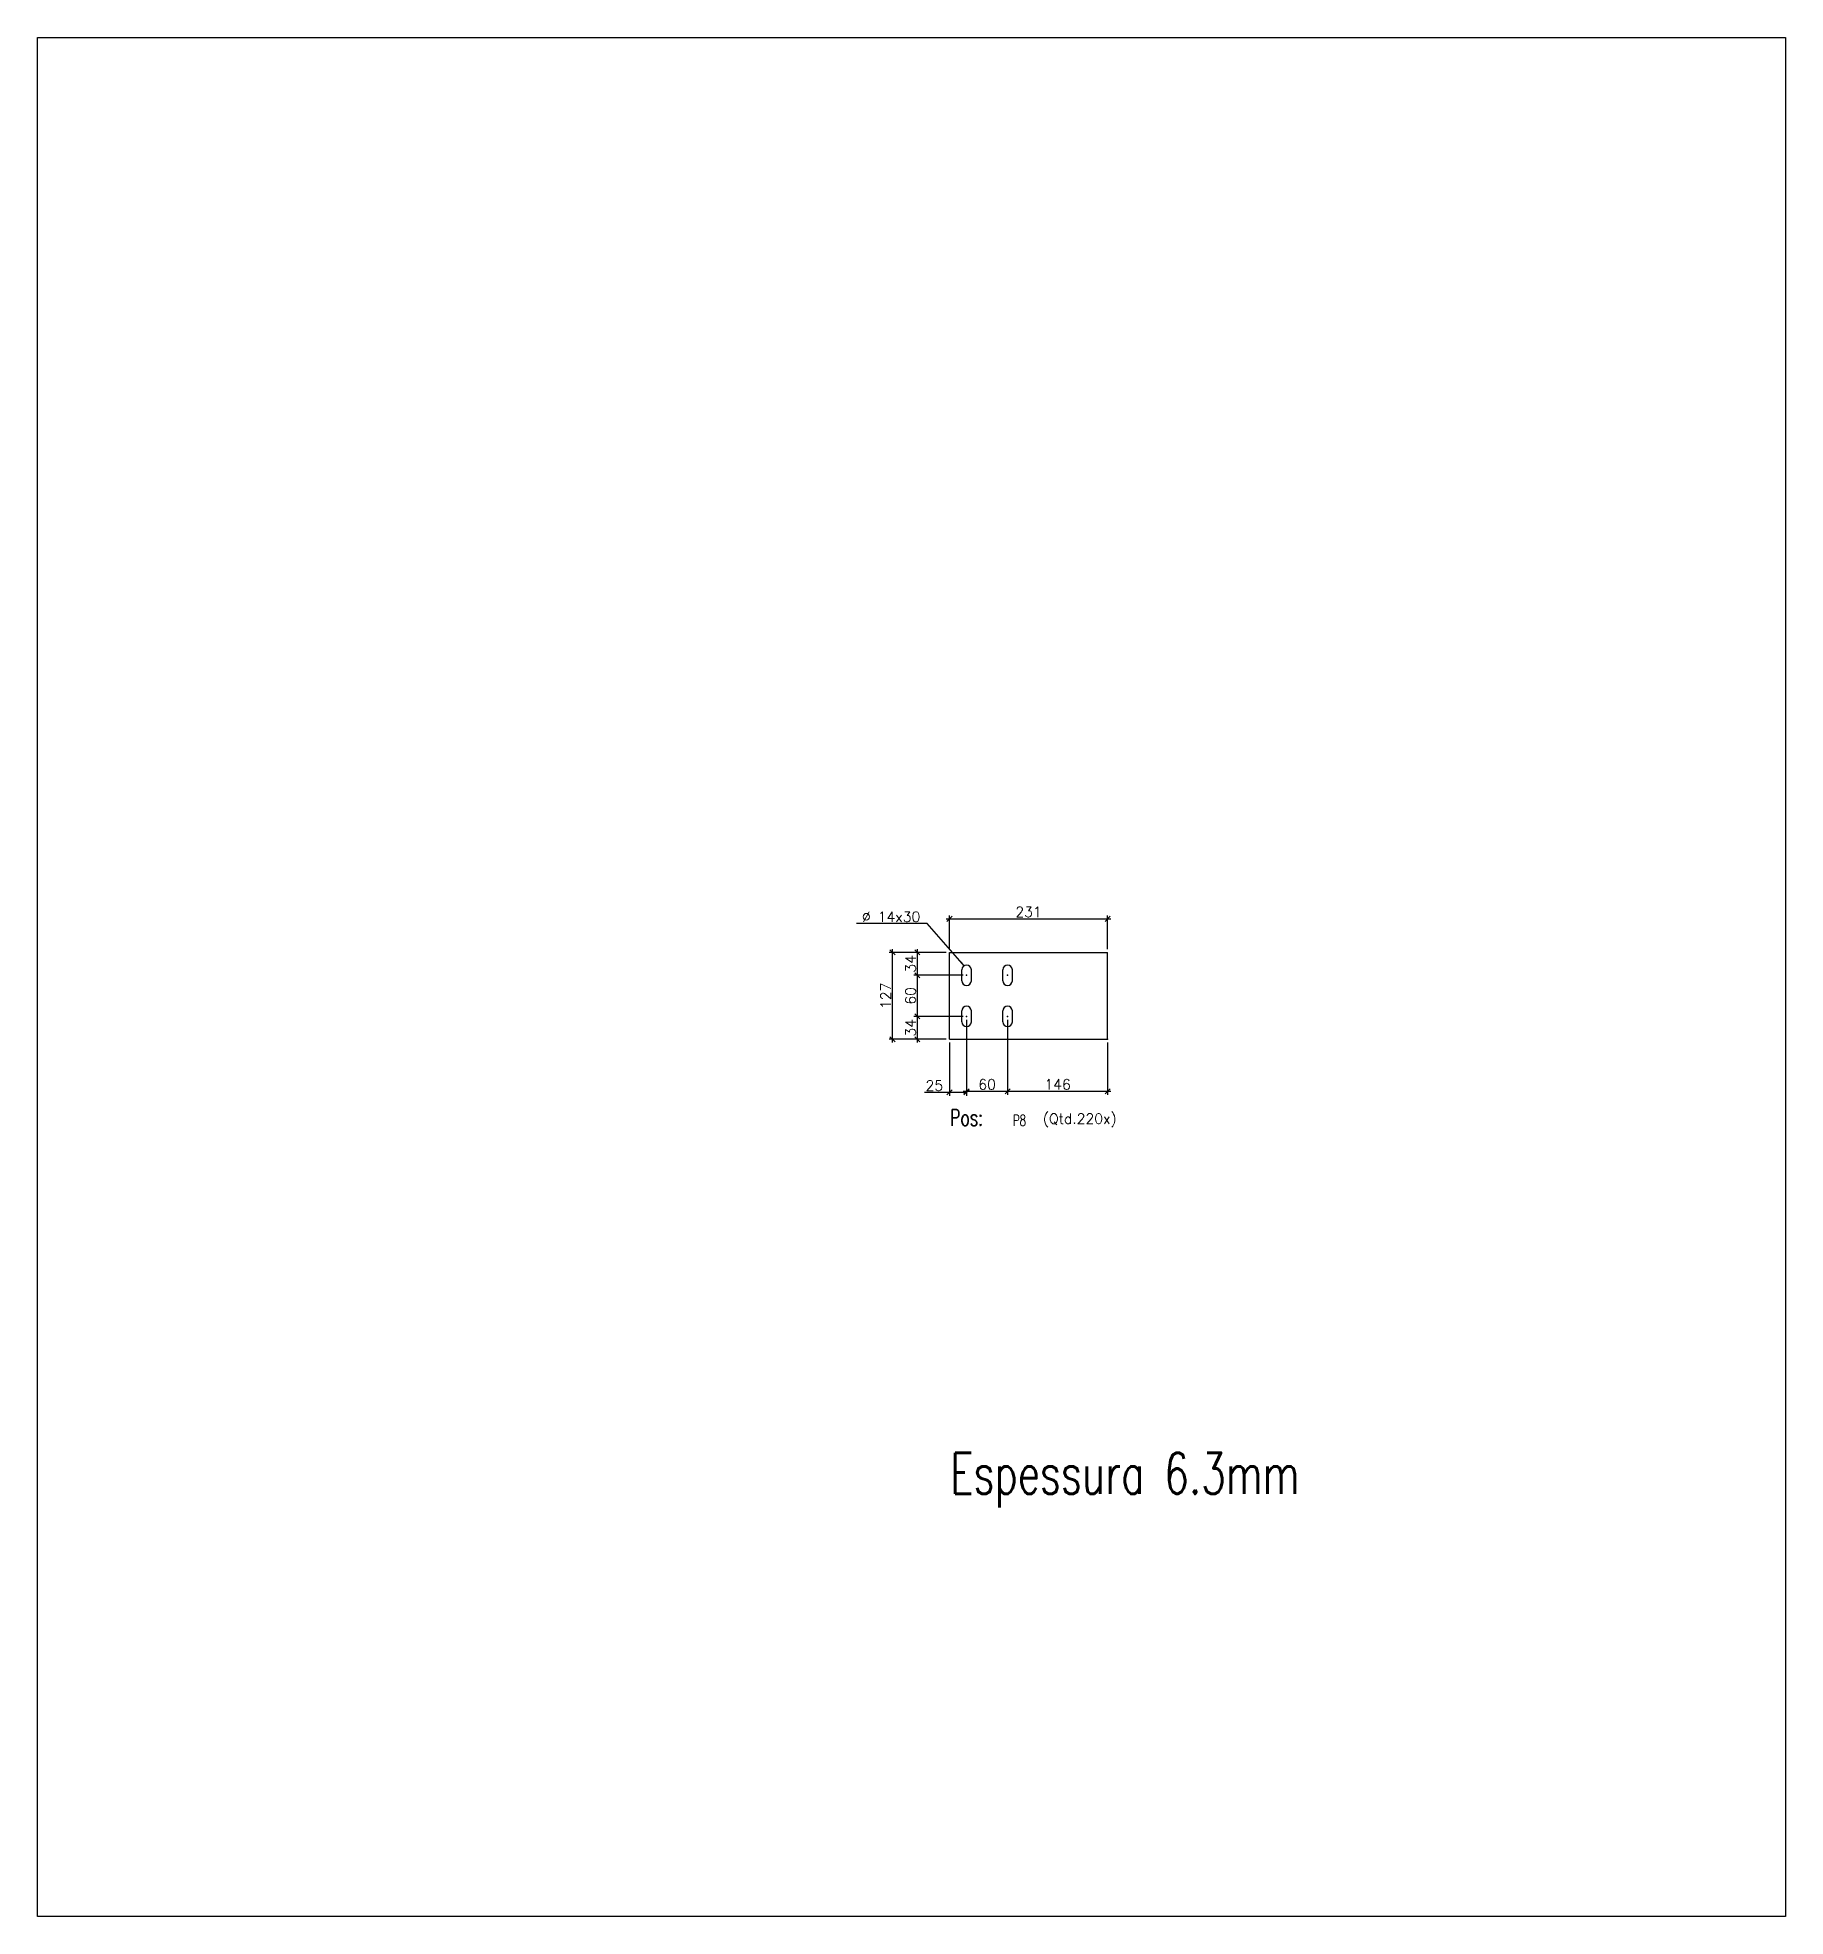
# Model space of a CAD drawing. Extents: x 171123 to 182766, y -61153 to -57170.
# Drawn here: x 171123 to 173679, y -59918 to -57170 of the extents above; entities that cross this region are included whole.
import ezdxf
from ezdxf.enums import TextEntityAlignment as Align

# ---------------------------------------------------------------- set-up
doc = ezdxf.new("R2010")
doc.units = 0
doc.header["$LTSCALE"] = 200
doc.header["$MEASUREMENT"] = 0
doc.linetypes.add('DASHDOT', pattern=[1, 0.5, -0.25, 0, -0.25])
doc.linetypes.add('HIDDEN', pattern=[0.375, 0.25, -0.125])
doc.layers.get('0').update_dxf_attribs({"linetype": 'CONTINUOUS'})
doc.layers.get('Defpoints').update_dxf_attribs({"linetype": 'CONTINUOUS'})
for name, color, linetype in [('A', 2, 'DASHDOT'), ('FORI', 7, 'CONTINUOUS'), ('FORIR', 4, 'CONTINUOUS'), ('G', 3, 'CONTINUOUS'), ('POS_DES', 2, 'CONTINUOUS'), ('POS_MAT', 2, 'CONTINUOUS'), ('TR', 6, 'HIDDEN')]:
    doc.layers.add(name, color=color, linetype=linetype)
doc.styles.add('POS', font='ROMANS', dxfattribs={"width": 0.7})
doc.styles.add('ROMANS', font='ROMANS.shx')
doc.dimstyles.new('1-5', dxfattribs={"dimscale": 5, "dimtxt": 3, "dimasz": 1.5, "dimexe": 1, "dimexo": 1, "dimgap": 0.5, "dimtad": 1, "dimdec": 0, "dimdsep": 46, "dimtxsty": 'ROMANS', "dimblk": 'OBLIQUE', "dimcen": 0, "dimdle": 1, "dimclrd": 1, "dimclre": 1, "dimclrt": 2, "dimadec": 0, "dimazin": 0, "dimtfac": 1, "dimtdec": 0, "dimtmove": 0, "dimatfit": 3, "dimfxl": 1, "dimtzin": 0, "dimarcsym": 1})

msp = doc.modelspace()

# ---------------------------------------------------------------- texts
for s, insert, char_height, attachment_point, style in [('(Qtd.220x)', (172647.2, -58753.8), 15, 5, 'ROMANS'), ('Espessura 6.3mm', (172457.6, -59240.1), 60, 1, 'POS')]:
    msp.add_mtext(s, dxfattribs=dict(insert=insert, char_height=char_height, attachment_point=attachment_point, style=style))
at = {"layer": 'FORI', "color": 2, "insert": (172414, -58463.5), "char_height": 15, "attachment_point": 9, "style": 'ROMANS'}
msp.add_mtext('%%C 14x30', dxfattribs=at)

# ---------------------------------------------------------------- blocks, each defined once
blk = doc.blocks.new('3D_INFOHOLE1')
blk.add_point((0, 0))
at = {"layer": 'FORIR', "flags": 1}
for tag, p in [('DIAMETER', (7.6, -4.3)), ('TYPE', (7.6, -19.3)), ('LENGTH', (7.6, -12))]:
    blk.add_attdef(tag, p, '', height=5.26, dxfattribs=at)
blk = doc.blocks.new('_Oblique')
at = {"color": 0, "linetype": 'ByBlock', "lineweight": -2}
blk.add_line((-0.5, -0.5), (0.5, 0.5), dxfattribs=at)
blk = doc.blocks.new('*D30')
at = {"color": 1, "lineweight": -2, "transparency": 16777216}
for p, q in [((172481.6, -58606.6), (172481.6, -58716.2)), ((172541.6, -58606.6), (172541.6, -58716.2)), ((172476.6, -58711.2), (172546.6, -58711.2))]:
    blk.add_line(p, q, dxfattribs=at)
at = {"layer": 'Defpoints', "color": 0, "transparency": 16777216}
for p in [(172481.6, -58601.6), (172541.6, -58601.6), (172541.6, -58711.2)]:
    blk.add_point(p, dxfattribs=at)
at = {"color": 1, "lineweight": -2, "transparency": 16777216, "xscale": 7.5, "yscale": 7.5, "zscale": 7.5, "rotation": 180}
blk.add_blockref('_Oblique', (172481.6, -58711.2), dxfattribs=at)
at = {"color": 1, "lineweight": -2, "transparency": 16777216, "xscale": 7.5, "yscale": 7.5, "zscale": 7.5}
blk.add_blockref('_Oblique', (172541.6, -58711.2), dxfattribs=at)
at = {"color": 2, "transparency": 16777216, "insert": (172511.6, -58701.2), "char_height": 15, "attachment_point": 5, "style": 'ROMANS'}
blk.add_mtext('60', dxfattribs=at)
blk = doc.blocks.new('*D31')
at = {"color": 1, "lineweight": -2, "transparency": 16777216}
for p, q in [((172481.6, -58606.6), (172481.6, -58717.9)), ((172456.6, -58640.1), (172456.6, -58717.9)), ((172456.6, -58712.9), (172419.9, -58712.9)), ((172481.6, -58712.9), (172451.6, -58712.9))]:
    blk.add_line(p, q, dxfattribs=at)
at = {"layer": 'Defpoints', "color": 0, "transparency": 16777216}
for p in [(172481.6, -58601.6), (172456.6, -58635.1), (172481.6, -58712.9)]:
    blk.add_point(p, dxfattribs=at)
at = {"color": 1, "lineweight": -2, "transparency": 16777216, "xscale": 7.5, "yscale": 7.5, "zscale": 7.5, "rotation": 180}
blk.add_blockref('_Oblique', (172456.6, -58712.9), dxfattribs=at)
at = {"color": 1, "lineweight": -2, "transparency": 16777216, "xscale": 7.5, "yscale": 7.5, "zscale": 7.5}
blk.add_blockref('_Oblique', (172481.6, -58712.9), dxfattribs=at)
at = {"color": 2, "transparency": 16777216, "insert": (172434.5, -58702.9), "char_height": 15, "attachment_point": 5, "style": 'ROMANS'}
blk.add_mtext('25', dxfattribs=at)
blk = doc.blocks.new('*D32')
at = {"color": 1, "lineweight": -2, "transparency": 16777216}
for p, q in [((172541.6, -58606.6), (172541.6, -58716.2)), ((172687.9, -58640.1), (172687.9, -58716.2)), ((172536.6, -58711.2), (172692.9, -58711.2))]:
    blk.add_line(p, q, dxfattribs=at)
at = {"layer": 'Defpoints', "color": 0, "transparency": 16777216}
for p in [(172541.6, -58601.6), (172687.9, -58635.1), (172687.9, -58711.2)]:
    blk.add_point(p, dxfattribs=at)
at = {"color": 1, "lineweight": -2, "transparency": 16777216, "xscale": 7.5, "yscale": 7.5, "zscale": 7.5, "rotation": 180}
blk.add_blockref('_Oblique', (172541.6, -58711.2), dxfattribs=at)
at = {"color": 1, "lineweight": -2, "transparency": 16777216, "xscale": 7.5, "yscale": 7.5, "zscale": 7.5}
blk.add_blockref('_Oblique', (172687.9, -58711.2), dxfattribs=at)
at = {"color": 2, "transparency": 16777216, "insert": (172614.8, -58701.2), "char_height": 15, "attachment_point": 5, "style": 'ROMANS'}
blk.add_mtext('146', dxfattribs=at)
blk = doc.blocks.new('*D33')
at = {"color": 1, "lineweight": -2, "transparency": 16777216}
for p, q in [((172476.6, -58541.6), (172404.7, -58541.6)), ((172409.7, -58606.6), (172409.7, -58536.6)), ((172476.6, -58601.6), (172404.7, -58601.6))]:
    blk.add_line(p, q, dxfattribs=at)
at = {"layer": 'Defpoints', "color": 0, "transparency": 16777216}
for p in [(172409.7, -58541.6), (172481.6, -58541.6), (172481.6, -58601.6)]:
    blk.add_point(p, dxfattribs=at)
at = {"color": 1, "lineweight": -2, "transparency": 16777216, "xscale": 7.5, "yscale": 7.5, "zscale": 7.5}
for p, rotation in [((172409.7, -58541.6), 90), ((172409.7, -58601.6), 270)]:
    blk.add_blockref('_Oblique', p, dxfattribs=dict(at, rotation=rotation))
at = {"color": 2, "transparency": 16777216, "insert": (172399.7, -58571.6), "char_height": 15, "attachment_point": 5, "rotation": 90, "style": 'ROMANS'}
blk.add_mtext('60', dxfattribs=at)
blk = doc.blocks.new('*D34')
at = {"color": 1, "lineweight": -2, "transparency": 16777216}
for p, q in [((172451.6, -58508.1), (172404.7, -58508.1)), ((172409.7, -58546.6), (172409.7, -58503.1)), ((172476.6, -58541.6), (172404.7, -58541.6))]:
    blk.add_line(p, q, dxfattribs=at)
at = {"layer": 'Defpoints', "color": 0, "transparency": 16777216}
for p in [(172409.7, -58508.1), (172456.6, -58508.1), (172481.6, -58541.6)]:
    blk.add_point(p, dxfattribs=at)
at = {"color": 1, "lineweight": -2, "transparency": 16777216, "xscale": 7.5, "yscale": 7.5, "zscale": 7.5}
for p, rotation in [((172409.7, -58508.1), 90), ((172409.7, -58541.6), 270)]:
    blk.add_blockref('_Oblique', p, dxfattribs=dict(at, rotation=rotation))
at = {"color": 2, "transparency": 16777216, "insert": (172399.7, -58524.9), "char_height": 15, "attachment_point": 5, "rotation": 90, "style": 'ROMANS'}
blk.add_mtext('34', dxfattribs=at)
blk = doc.blocks.new('*D35')
at = {"color": 1, "lineweight": -2, "transparency": 16777216}
for p, q in [((172409.7, -58640.1), (172409.7, -58596.6)), ((172476.6, -58601.6), (172404.7, -58601.6)), ((172451.6, -58635.1), (172404.7, -58635.1))]:
    blk.add_line(p, q, dxfattribs=at)
at = {"layer": 'Defpoints', "color": 0, "transparency": 16777216}
for p in [(172409.7, -58601.6), (172481.6, -58601.6), (172456.6, -58635.1)]:
    blk.add_point(p, dxfattribs=at)
at = {"color": 1, "lineweight": -2, "transparency": 16777216, "xscale": 7.5, "yscale": 7.5, "zscale": 7.5}
for p, rotation in [((172409.7, -58601.6), 90), ((172409.7, -58635.1), 270)]:
    blk.add_blockref('_Oblique', p, dxfattribs=dict(at, rotation=rotation))
at = {"color": 2, "transparency": 16777216, "insert": (172399.7, -58618.4), "char_height": 15, "attachment_point": 5, "rotation": 90, "style": 'ROMANS'}
blk.add_mtext('34', dxfattribs=at)
blk = doc.blocks.new('*D36')
at = {"color": 1, "lineweight": -2, "transparency": 16777216}
for p, q in [((172451.6, -58458.9), (172692.9, -58458.9)), ((172456.6, -58503.1), (172456.6, -58453.9)), ((172687.9, -58503.1), (172687.9, -58453.9))]:
    blk.add_line(p, q, dxfattribs=at)
at = {"layer": 'Defpoints', "color": 0, "transparency": 16777216}
for p in [(172687.9, -58458.9), (172456.6, -58508.1), (172687.9, -58508.1)]:
    blk.add_point(p, dxfattribs=at)
at = {"color": 1, "lineweight": -2, "transparency": 16777216, "xscale": 7.5, "yscale": 7.5, "zscale": 7.5, "rotation": 180}
blk.add_blockref('_Oblique', (172456.6, -58458.9), dxfattribs=at)
at = {"color": 1, "lineweight": -2, "transparency": 16777216, "xscale": 7.5, "yscale": 7.5, "zscale": 7.5}
blk.add_blockref('_Oblique', (172687.9, -58458.9), dxfattribs=at)
at = {"color": 2, "transparency": 16777216, "insert": (172572.3, -58448.9), "char_height": 15, "attachment_point": 5, "style": 'ROMANS'}
blk.add_mtext('231', dxfattribs=at)
blk = doc.blocks.new('*D37')
at = {"color": 1, "lineweight": -2, "transparency": 16777216}
for p, q in [((172451.6, -58508.1), (172368.3, -58508.1)), ((172373.3, -58640.1), (172373.3, -58503.1)), ((172451.6, -58635.1), (172368.3, -58635.1))]:
    blk.add_line(p, q, dxfattribs=at)
at = {"layer": 'Defpoints', "color": 0, "transparency": 16777216}
for p in [(172373.3, -58508.1), (172456.6, -58508.1), (172456.6, -58635.1)]:
    blk.add_point(p, dxfattribs=at)
at = {"color": 1, "lineweight": -2, "transparency": 16777216, "xscale": 7.5, "yscale": 7.5, "zscale": 7.5}
for p, rotation in [((172373.3, -58508.1), 90), ((172373.3, -58635.1), 270)]:
    blk.add_blockref('_Oblique', p, dxfattribs=dict(at, rotation=rotation))
at = {"color": 2, "transparency": 16777216, "insert": (172363.3, -58571.6), "char_height": 15, "attachment_point": 5, "rotation": 90, "style": 'ROMANS'}
blk.add_mtext('127', dxfattribs=at)
blk = doc.blocks.new('POSITION_LAM')
at = {"insert": (-7.93, -0.05), "char_height": 3, "width": 11.9956, "attachment_point": 1, "style": 'POS'}
blk.add_mtext('Pos:', dxfattribs=at)
at = {"style": 'POS', "width": 0.7}
blk.add_attdef('POS_PEZ', text='', height=2, dxfattribs=at).set_placement((4.76, -3.05), align=Align.CENTER)
at = {"layer": 'POS_DES', "style": 'POS', "width": 0.7, "flags": 1}
for tag, p in [('SPE_PRO', (-7.8, -5.07)), ('LUN_PRO', (-7.82, -5.58)), ('LAR_PRO', (-7.79, -4.53))]:
    blk.add_attdef(tag, p, '', height=0.35, dxfattribs=at)
at = {"layer": 'POS_MAT', "style": 'POS', "width": 0.7, "flags": 1}
for tag, p in [('NOM_PRO', (-6.94, -6.11)), ('PUN_NET', (-6.94, -7.16)), ('MAT_PRO', (-6.89, -4.03)), ('PUN_LIS', (-6.94, -6.63)), ('PUN_NET2', (-6.94, -7.74)), ('MAR_CMP', (-6.89, -8.22)), ('NOT_PEZ', (-6.89, -9.21)), ('QTA_PEZ', (-6.89, -8.75))]:
    blk.add_attdef(tag, text='', height=0.35, dxfattribs=at).set_placement(p, align=Align.CENTER)

# ---------------------------------------------------------------- dimensions: what is measured, and where the dimension line sits
for base, p1, p2, picture, middle in [((172687.9, -58458.9), (172456.6, -58508.1), (172687.9, -58508.1), '*D36', (172572.3, -58448.9)), ((172541.6, -58711.2), (172481.6, -58601.6), (172541.6, -58601.6), '*D30', (172511.6, -58701.2)), ((172687.9, -58711.2), (172541.6, -58601.6), (172687.9, -58635.1), '*D32', (172614.8, -58701.2))]:
    dim = msp.add_linear_dim(base=base, p1=p1, p2=p2, dimstyle='1-5')
    dim.commit()
    dim.dimension.update_dxf_attribs({"geometry": picture, "text_midpoint": middle})
for base, p1, p2, picture, middle in [((172373.3, -58508.1), (172456.6, -58635.1), (172456.6, -58508.1), '*D37', (172363.3, -58571.6)), ((172409.7485845, -58508.1465606), (172481.6428613, -58541.6465606), (172456.6428613, -58508.1465606), '*D34', (172399.7485845, -58524.8965606)), ((172409.7, -58541.6), (172481.6, -58601.6), (172481.6, -58541.6), '*D33', (172399.7, -58571.6)), ((172409.7485845, -58601.6465606), (172456.6428613, -58635.1465606), (172481.6428613, -58601.6465606), '*D35', (172399.7485845, -58618.3965606))]:
    dim = msp.add_linear_dim(base=base, p1=p1, p2=p2, angle=90, dimstyle='1-5')
    dim.commit()
    dim.dimension.update_dxf_attribs({"geometry": picture, "text_midpoint": middle})
dim = msp.add_linear_dim(base=(172481.6, -58712.9), p1=(172456.6, -58635.1), p2=(172481.6, -58601.6), dimstyle='1-5')
dim.commit()
dim.dimension.update_dxf_attribs({"geometry": '*D31', "text_midpoint": (172434.5, -58712.9), "dimtype": 160})

# ---------------------------------------------------------------- linework, layer by layer
msp.add_lwpolyline([(171122.7, -57169.8), (173679.5, -57169.8), (173679.5, -59918.3), (171122.7, -59918.3)], close=True)
at = {"layer": 'A'}
msp.add_point((172687.9, -58635.1), dxfattribs=at)
at = {"layer": 'G'}
for p, q in [((172456.6, -58635.1), (172456.6, -58508.1)), ((172456.6, -58508.1), (172687.9, -58508.1)), ((172687.9, -58635.1), (172687.9, -58508.1)), ((172474.6, -58549.6), (172474.6, -58533.6)), ((172488.6, -58549.6), (172488.6, -58533.6)), ((172534.6, -58549.6), (172534.6, -58533.6)), ((172548.6, -58549.6), (172548.6, -58533.6)), ((172474.6, -58609.6), (172474.6, -58593.6)), ((172488.6, -58609.6), (172488.6, -58593.6)), ((172534.6, -58609.6), (172534.6, -58593.6)), ((172548.6, -58609.6), (172548.6, -58593.6)), ((172456.6, -58635.1), (172687.9, -58635.1))]:
    msp.add_line(p, q, dxfattribs=at)
for centre, start, end in [((172481.6, -58533.6), 0, 180), ((172541.6, -58533.6), 0, 180), ((172481.6, -58549.6), 180, 0), ((172541.6, -58549.6), 180, 0), ((172481.6, -58593.6), 0, 180), ((172541.6, -58593.6), 0, 180), ((172481.6, -58609.6), 180, 0), ((172541.6, -58609.6), 180, 0)]:
    msp.add_arc(centre, 7, start, end, dxfattribs=at)
msp.add_point((172687.9, -58635.1), dxfattribs=at)
at = {"layer": 'TR'}
msp.add_point((172687.9, -58635.1), dxfattribs=at)

# ---------------------------------------------------------------- block references
for p in [(172481.6, -58541.6), (172541.6, -58541.6), (172481.6, -58601.6), (172541.6, -58601.6)]:
    msp.add_blockref('3D_INFOHOLE1', p)
at = {"xscale": 8, "yscale": 8, "zscale": 8}
msp.add_blockref('POSITION_LAM', (172521, -58737.3), dxfattribs=at).add_auto_attribs({'POS_PEZ': 'P8'})

msp.set_redraw_order([(e.dxf.handle, doc.entitydb.next_handle()) for e in msp.query("TEXT MTEXT ATTDEF DIMENSION ARC_DIMENSION")])  # texts and dimensions are drawn at this point

# ---------------------------------------------------------------- leaders
at = {"layer": 'FORI', "annotation_type": 0, "has_hookline": 1, "hookline_direction": 1, "text_width": 93.6}
msp.add_leader([(172478.8, -58528.2), (172424, -58466), (172416.5, -58466)], dimstyle='1-5', dxfattribs=at)

doc.saveas('drawing.dxf')
